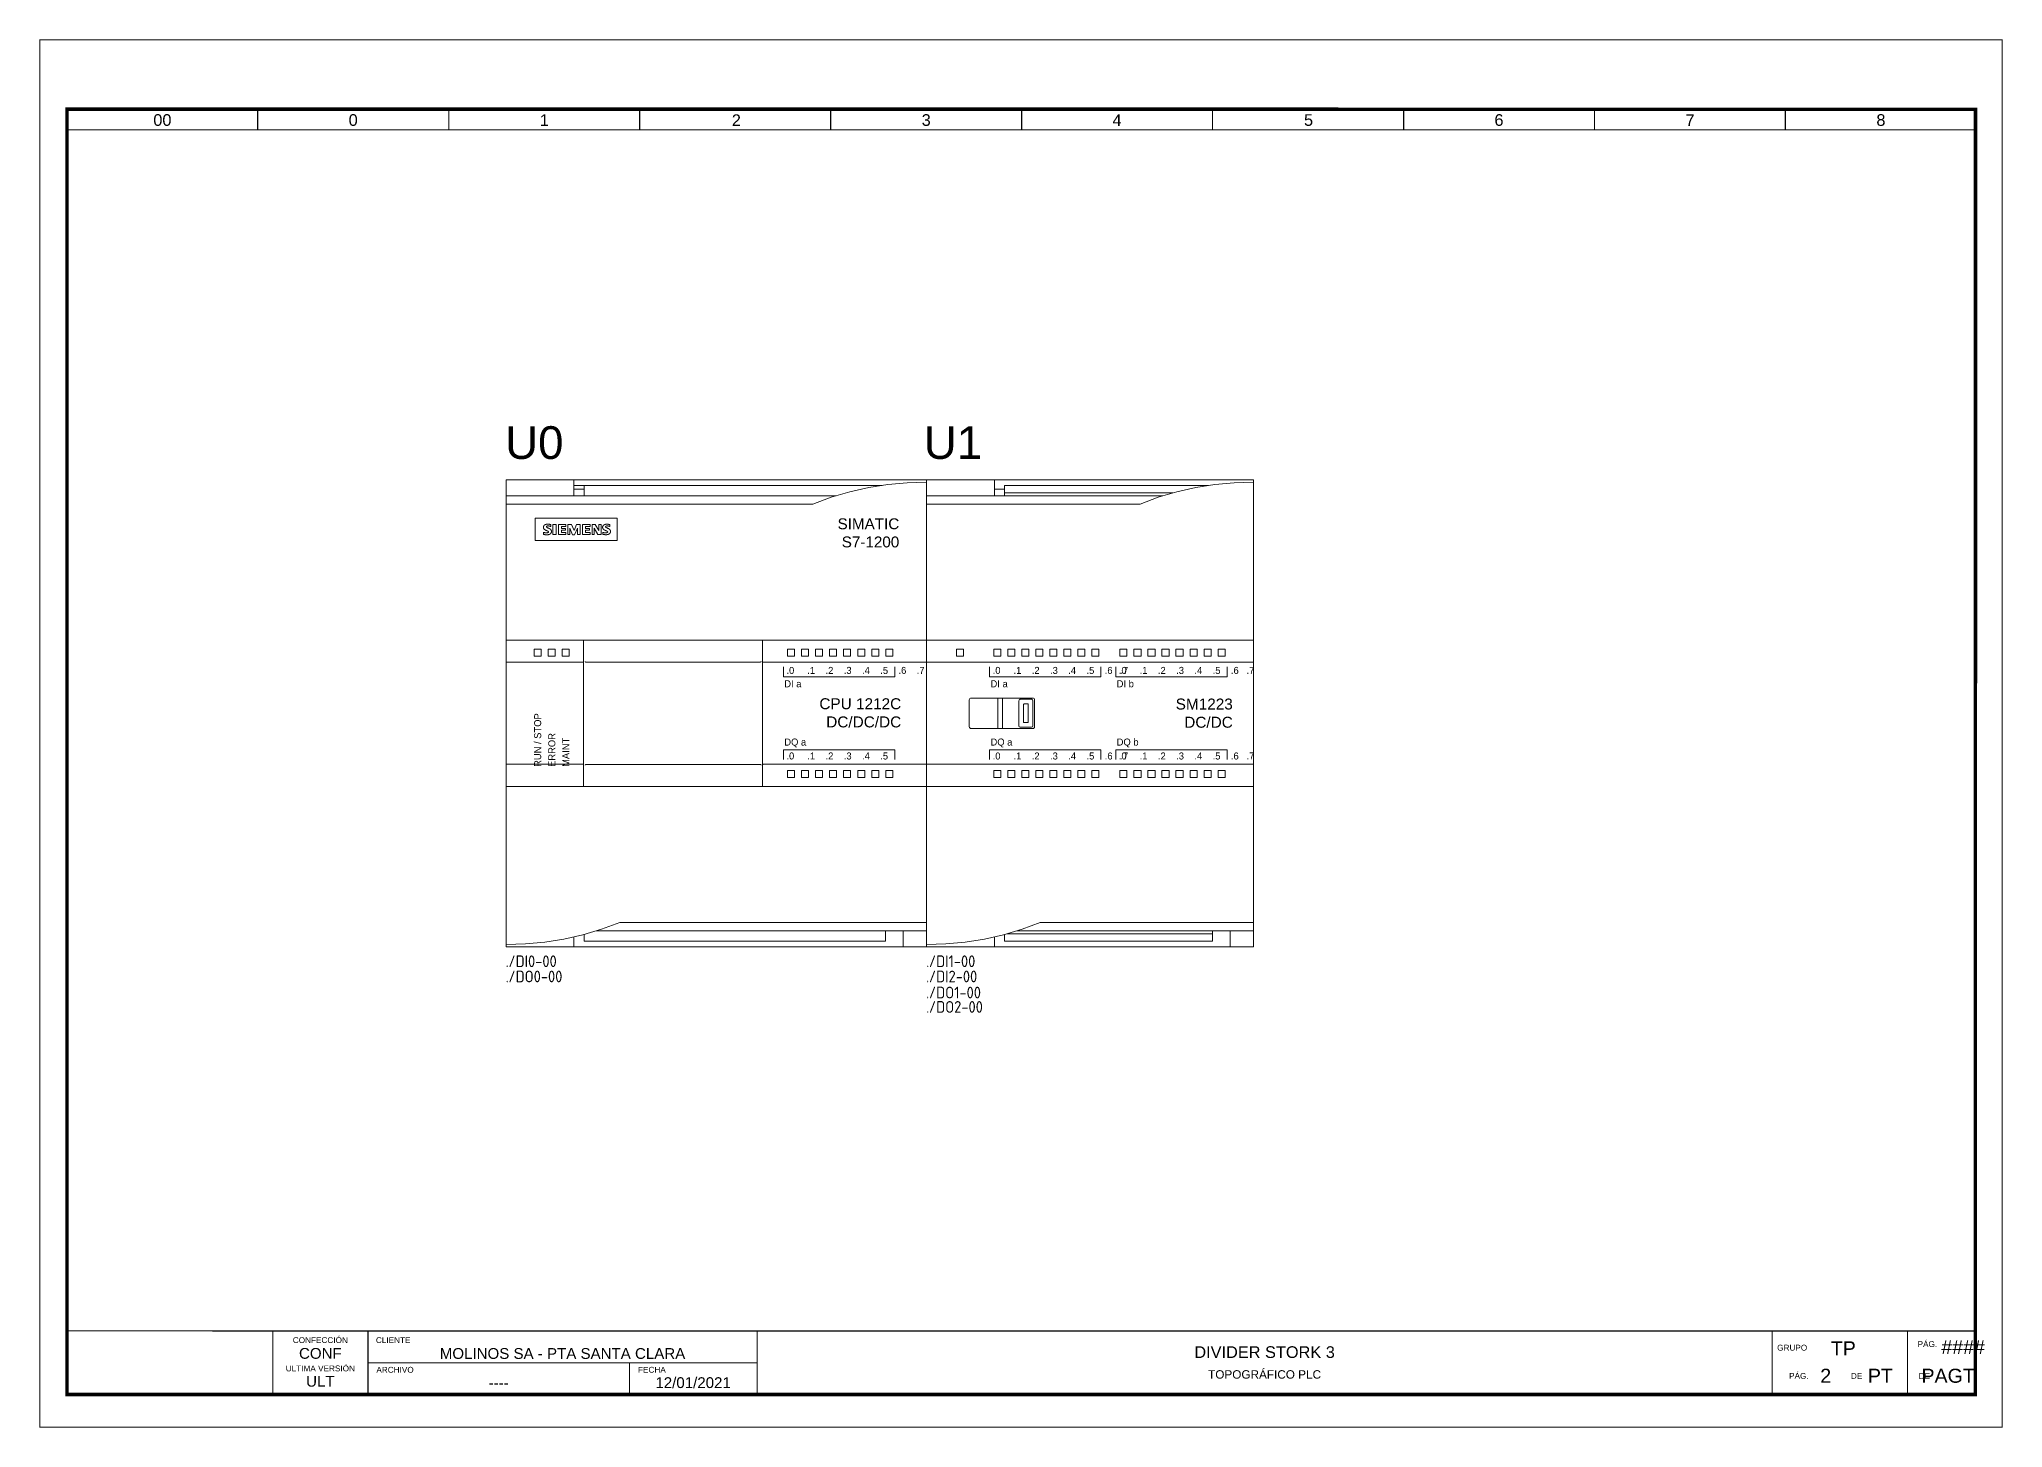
# Model space of a CAD drawing. Header units: millimetres. Extents: x 0 to 3797, y 0 to 1394.
# Drawn here: x 0 to 420.2, y 0 to 297.2 of the extents above; entities that cross this region are included whole.
import ezdxf
from ezdxf.enums import TextEntityAlignment as Align

# ---------------------------------------------------------------- set-up
doc = ezdxf.new("R2010")
doc.units = ezdxf.units.MM
doc.layers.add('eProC - L2', color=41, linetype='Continuous', lineweight=20)
doc.layers.add('SYMS', color=7, linetype='Continuous')
doc.layers.add('XREF', color=7, linetype='Continuous')
doc.styles.get("Standard").update_dxf_attribs({"font": 'arial.ttf'})
doc.styles.add('WD_IEC', font='ISOCP2.shx', dxfattribs={"width": 0.9, "height": 4})
picture_1 = doc.add_image_def('image1.jpg', size_in_pixel=(564, 174))

# ---------------------------------------------------------------- blocks, each defined once
blk = doc.blocks.new('eProC_B1200_12')
at = {"layer": 'eProC - L2'}
for p, q in [((0, -46.8), (0, 0)), ((0, 0), (14.5, 0)), ((14.5, 0), (14.5, -0.16)), ((90, 0), (90, -0.15)), ((0, -3.43), (14.5, -3.43)), ((0, -3.44), (70.68, -3.44)), ((14.5, -0.16), (14.5, -0.58)), ((14.5, -0.58), (14.5, -1.26)), ((14.5, -1.2), (80.51, -1.2)), ((14.5, -1.26), (14.5, -2.2)), ((14.5, -2), (16.7, -2)), ((14.5, -2.2), (14.5, -3.39)), ((14.5, -3.39), (14.5, -3.43)), ((14.5, -3.43), (14.5, -3.44)), ((16.7, -1.2), (16.7, -2.8)), ((16.7, -2.8), (16.7, -3.3)), ((16.7, -3.3), (16.7, -3.44)), ((69.57, -3.76), (65.68, -5.21)), ((73.55, -2.58), (69.57, -3.76)), ((77.61, -1.66), (73.55, -2.58)), ((81.71, -1.01), (77.61, -1.66)), ((85.85, -0.63), (81.71, -1.01)), ((85, 0), (90, 0)), ((90, -0.53), (85.85, -0.63)), ((90, -0.15), (90, -0.53)), ((90, -100), (90, -0.4)), ((0, -5.21), (65.68, -5.21)), ((6.25, -8.23), (6.25, -13.03)), ((6.25, -8.23), (23.75, -8.23)), ((23.75, -8.23), (23.75, -13.03)), ((8.02, -11.7), (8.02, -11.26)), ((9.56, -10), (9.56, -9.59)), ((10.04, -11.74), (10.04, -9.57)), ((10.71, -9.57), (10.04, -9.57)), ((10.04, -11.74), (10.71, -11.74)), ((10.71, -11.74), (10.71, -9.57)), ((11.21, -11.74), (11.21, -9.57)), ((12.8, -9.57), (11.21, -9.57)), ((11.21, -11.74), (12.82, -11.74)), ((11.84, -10.46), (11.84, -9.98)), ((11.84, -9.98), (12.8, -9.98)), ((12.69, -10.46), (11.84, -10.46)), ((11.84, -11.33), (11.84, -10.83)), ((11.84, -10.83), (12.69, -10.83)), ((12.82, -11.33), (11.84, -11.33)), ((12.69, -10.83), (12.69, -10.46)), ((12.8, -9.98), (12.8, -9.57)), ((12.82, -11.74), (12.82, -11.33)), ((13.22, -11.74), (13.22, -9.57)), ((14, -9.57), (13.22, -9.57)), ((13.22, -11.74), (13.65, -11.74)), ((13.65, -11.74), (13.65, -10.37)), ((13.65, -10.37), (14.25, -11.77)), ((14.57, -10.87), (14, -9.57)), ((14.25, -11.77), (14.64, -11.77)), ((15.1, -9.57), (14.57, -10.87)), ((14.64, -11.77), (15.26, -10.35)), ((15.88, -9.57), (15.1, -9.57)), ((15.26, -11.74), (15.26, -10.35)), ((15.26, -11.74), (15.88, -11.74)), ((15.88, -11.74), (15.88, -9.57)), ((16.39, -11.74), (16.39, -9.57)), ((18, -9.57), (16.39, -9.57)), ((16.39, -11.74), (18.02, -11.74)), ((17.03, -10.46), (17.03, -9.98)), ((17.03, -9.98), (18, -9.98)), ((17.88, -10.46), (17.03, -10.46)), ((17.03, -11.33), (17.03, -10.83)), ((17.03, -10.83), (17.88, -10.83)), ((18.02, -11.33), (17.03, -11.33)), ((17.88, -10.83), (17.88, -10.46)), ((18, -9.98), (18, -9.57)), ((18.02, -11.74), (18.02, -11.33)), ((18.39, -11.74), (18.39, -9.57)), ((19.1, -9.57), (18.39, -9.57)), ((18.39, -11.74), (18.83, -11.74)), ((18.83, -11.74), (18.83, -10.37)), ((18.83, -10.37), (19.61, -11.74)), ((19.86, -10.9), (19.1, -9.57)), ((19.61, -11.74), (20.32, -11.74)), ((19.86, -9.57), (19.86, -10.9)), ((20.32, -9.57), (19.86, -9.57)), ((20.32, -11.74), (20.32, -9.57)), ((20.69, -11.67), (20.69, -11.26)), ((22.21, -10), (22.21, -9.59)), ((6.25, -13.03), (23.75, -13.03)), ((0, -34.32), (90, -34.32)), ((7.52, -36.25), (6.02, -36.25)), ((7.52, -37.75), (6.02, -37.75)), ((10.52, -36.25), (9.02, -36.25)), ((10.52, -37.75), (9.02, -37.75)), ((13.52, -36.25), (12.02, -36.25)), ((13.52, -37.75), (12.02, -37.75)), ((16.6, -65.68), (16.6, -34.32)), ((54.9, -34.32), (54.9, -65.68)), ((61.75, -36.25), (60.25, -36.25)), ((61.75, -37.75), (60.25, -37.75)), ((64.75, -36.25), (63.25, -36.25)), ((64.75, -37.75), (63.25, -37.75)), ((67.75, -36.25), (66.25, -36.25)), ((67.75, -37.75), (66.25, -37.75)), ((70.75, -36.25), (69.25, -36.25)), ((70.75, -37.75), (69.25, -37.75)), ((73.75, -36.25), (72.25, -36.25)), ((73.75, -37.75), (72.25, -37.75)), ((76.75, -36.25), (75.25, -36.25)), ((76.75, -37.75), (75.25, -37.75)), ((79.75, -36.25), (78.25, -36.25)), ((79.75, -37.75), (78.25, -37.75)), ((82.75, -36.25), (81.25, -36.25)), ((82.75, -37.75), (81.25, -37.75)), ((16.4, -39.08), (0, -39.08)), ((54.4, -39.03), (17.1, -39.03)), ((90, -39.08), (55.1, -39.08)), ((59.36, -40.08), (59.36, -42.17)), ((83.19, -42.17), (83.19, -40.08)), ((59.36, -42.17), (83.19, -42.17)), ((0, -100), (0, -46.84)), ((59.36, -59.92), (59.36, -57.83)), ((59.36, -57.83), (83.19, -57.83)), ((83.19, -57.83), (83.19, -59.92)), ((16.4, -60.92), (0, -60.92)), ((54.4, -60.97), (17.1, -60.97)), ((90, -60.92), (55.1, -60.92)), ((61.75, -62.25), (60.25, -62.25)), ((64.75, -62.25), (63.25, -62.25)), ((67.75, -62.25), (66.25, -62.25)), ((70.75, -62.25), (69.25, -62.25)), ((73.75, -62.25), (72.25, -62.25)), ((76.75, -62.25), (75.25, -62.25)), ((79.75, -62.25), (78.25, -62.25)), ((82.75, -62.25), (81.25, -62.25)), ((90, -65.68), (0, -65.68)), ((61.75, -63.75), (60.25, -63.75)), ((64.75, -63.75), (63.25, -63.75)), ((67.75, -63.75), (66.25, -63.75)), ((70.75, -63.75), (69.25, -63.75)), ((73.75, -63.75), (72.25, -63.75)), ((76.75, -63.75), (75.25, -63.75)), ((79.75, -63.75), (78.25, -63.75)), ((82.75, -63.75), (81.25, -63.75)), ((16.45, -97.42), (20.43, -96.24)), ((90, -96.56), (19.32, -96.56)), ((20.43, -96.24), (24.32, -94.79)), ((90, -94.79), (24.32, -94.79)), ((81.2, -96.7), (81.2, -96.56)), ((85, -96.57), (85, -96.56)), ((85, -96.61), (85, -96.57)), ((85, -96.57), (90, -96.57)), ((85, -97.8), (85, -96.61)), ((0, -99.47), (4.15, -99.37)), ((0, -99.47), (0, -99.85)), ((0, -99.85), (0, -100)), ((14.5, -100), (0, -100)), ((4.15, -99.37), (8.29, -98.99)), ((8.29, -98.99), (12.39, -98.34)), ((12.39, -98.34), (16.45, -97.42)), ((14.5, -97.9), (14.5, -98.8)), ((14.5, -98.8), (14.5, -99.45)), ((14.5, -99.45), (14.5, -99.85)), ((14.5, -99.85), (14.5, -100)), ((16.7, -98.8), (16.7, -97.35)), ((81.2, -98.8), (16.7, -98.8)), ((81.2, -97.2), (81.2, -96.7)), ((81.2, -98.8), (81.2, -97.2)), ((85, -98.74), (85, -97.8)), ((85, -99.42), (85, -98.74)), ((85, -99.84), (85, -99.42)), ((85, -100), (85, -99.84)), ((90, -100), (85, -100))]:
    blk.add_line(p, q, dxfattribs=at)
for points in [[(90, 0), (14.5, 0)], [(9.56, -9.59), (9.47, -9.57), (9.38, -9.56), (9.29, -9.54), (9.24, -9.54), (9.19, -9.53), (9.13, -9.52), (9.08, -9.52), (9.04, -9.51), (9.01, -9.51), (8.97, -9.51), (8.93, -9.51), (8.9, -9.51), (8.86, -9.51), (8.83, -9.51), (8.79, -9.51), (8.76, -9.52), (8.73, -9.52), (8.69, -9.52), (8.66, -9.53), (8.63, -9.53), (8.6, -9.54), (8.57, -9.55), (8.54, -9.55), (8.51, -9.56), (8.48, -9.57), (8.45, -9.58), (8.43, -9.59), (8.4, -9.6), (8.37, -9.61), (8.35, -9.63), (8.32, -9.64), (8.3, -9.65), (8.28, -9.66), (8.26, -9.68), (8.24, -9.69), (8.23, -9.7), (8.21, -9.72), (8.19, -9.73), (8.17, -9.74), (8.16, -9.76), (8.14, -9.78), (8.13, -9.79), (8.12, -9.81), (8.1, -9.82), (8.09, -9.84), (8.08, -9.86), (8.07, -9.88), (8.06, -9.89), (8.05, -9.91), (8.04, -9.93), (8.03, -9.95), (8.03, -9.97), (8.02, -9.99), (8.02, -10.01), (8.01, -10.03), (8.01, -10.05), (8, -10.07), (8, -10.1), (8, -10.12), (8, -10.14), (7.99, -10.16), (7.99, -10.18)], [(7.99, -10.18), (7.99, -10.19), (7.99, -10.21), (8, -10.23), (8, -10.25), (8, -10.27), (8, -10.29), (8.01, -10.31), (8.01, -10.33), (8.01, -10.34), (8.02, -10.36), (8.03, -10.38), (8.03, -10.4), (8.04, -10.42), (8.05, -10.44), (8.06, -10.45), (8.07, -10.47), (8.07, -10.49), (8.09, -10.5), (8.1, -10.52), (8.11, -10.54), (8.12, -10.55), (8.13, -10.57), (8.15, -10.58), (8.16, -10.6), (8.18, -10.62), (8.19, -10.63), (8.21, -10.64), (8.22, -10.66), (8.24, -10.67), (8.26, -10.68), (8.28, -10.7), (8.3, -10.71), (8.33, -10.73), (8.35, -10.74), (8.38, -10.76), (8.43, -10.78), (8.47, -10.8), (8.51, -10.82), (8.56, -10.84), (8.61, -10.86), (8.65, -10.88), (8.7, -10.9), (8.75, -10.92), (8.8, -10.94), (8.83, -10.96), (8.85, -10.97), (8.88, -10.98), (8.91, -10.99), (8.93, -11.01), (8.96, -11.02), (8.97, -11.03), (8.98, -11.04), (9, -11.05), (9.01, -11.06), (9.02, -11.07), (9.03, -11.08), (9.04, -11.09), (9.05, -11.1), (9.06, -11.11), (9.06, -11.12), (9.07, -11.12), (9.07, -11.13), (9.07, -11.14), (9.08, -11.15), (9.08, -11.16), (9.08, -11.17), (9.08, -11.18), (9.08, -11.18)], [(8.02, -11.7), (8.06, -11.71), (8.11, -11.72), (8.16, -11.73), (8.2, -11.74), (8.25, -11.75), (8.29, -11.76), (8.34, -11.77), (8.38, -11.78), (8.42, -11.78), (8.47, -11.79), (8.51, -11.79), (8.55, -11.8), (8.59, -11.8), (8.63, -11.8), (8.67, -11.8), (8.72, -11.8), (8.76, -11.8), (8.8, -11.8), (8.84, -11.79), (8.89, -11.79), (8.93, -11.78), (8.96, -11.78), (8.99, -11.77), (9.03, -11.77), (9.06, -11.76), (9.09, -11.75), (9.12, -11.74), (9.16, -11.74), (9.18, -11.73), (9.21, -11.72), (9.24, -11.71), (9.27, -11.69), (9.3, -11.68), (9.33, -11.67), (9.35, -11.65), (9.38, -11.64), (9.4, -11.63), (9.42, -11.62), (9.44, -11.6), (9.46, -11.59), (9.48, -11.58), (9.5, -11.56), (9.52, -11.55), (9.53, -11.53), (9.55, -11.51), (9.57, -11.5), (9.58, -11.48), (9.59, -11.46), (9.61, -11.44), (9.62, -11.43), (9.63, -11.41), (9.64, -11.39), (9.65, -11.37), (9.66, -11.35), (9.67, -11.33), (9.68, -11.31), (9.68, -11.29), (9.69, -11.26), (9.69, -11.24), (9.7, -11.22), (9.7, -11.2), (9.7, -11.17), (9.71, -11.15), (9.71, -11.13), (9.71, -11.11)], [(9.08, -11.18), (9.08, -11.19), (9.08, -11.19), (9.08, -11.2), (9.08, -11.21), (9.08, -11.21), (9.07, -11.22), (9.07, -11.23), (9.07, -11.23), (9.06, -11.24), (9.06, -11.25), (9.05, -11.25), (9.05, -11.26), (9.04, -11.27), (9.03, -11.27), (9.03, -11.28), (9.02, -11.29), (9.01, -11.29), (9, -11.3), (8.99, -11.3), (8.98, -11.31), (8.97, -11.31), (8.95, -11.32), (8.94, -11.32), (8.93, -11.33), (8.91, -11.33), (8.9, -11.34), (8.88, -11.34), (8.86, -11.35), (8.84, -11.35), (8.82, -11.36), (8.8, -11.36), (8.77, -11.36), (8.75, -11.37), (8.72, -11.37), (8.7, -11.37), (8.67, -11.37), (8.64, -11.37), (8.61, -11.37), (8.59, -11.37), (8.56, -11.37), (8.53, -11.37), (8.5, -11.37), (8.48, -11.37), (8.45, -11.37), (8.42, -11.36), (8.39, -11.36), (8.37, -11.36), (8.34, -11.35), (8.31, -11.35), (8.29, -11.34), (8.26, -11.34), (8.23, -11.33), (8.21, -11.32), (8.18, -11.32), (8.15, -11.31), (8.12, -11.3), (8.1, -11.29), (8.07, -11.28), (8.04, -11.27), (8.02, -11.26)], [(8.62, -10.06), (8.62, -10.05), (8.62, -10.05), (8.62, -10.04), (8.62, -10.03), (8.62, -10.03), (8.63, -10.02), (8.63, -10.02), (8.63, -10.01), (8.64, -10.01), (8.64, -10), (8.65, -9.99), (8.65, -9.99), (8.66, -9.98), (8.66, -9.97), (8.67, -9.97), (8.68, -9.96), (8.68, -9.96), (8.7, -9.95), (8.71, -9.95), (8.72, -9.94), (8.73, -9.94), (8.74, -9.93), (8.75, -9.93), (8.77, -9.92), (8.78, -9.92), (8.8, -9.91), (8.82, -9.91), (8.84, -9.9), (8.85, -9.9), (8.87, -9.9), (8.89, -9.89), (8.91, -9.89), (8.93, -9.89), (8.95, -9.89), (8.97, -9.89), (8.99, -9.89), (9.01, -9.89), (9.03, -9.89), (9.05, -9.89), (9.07, -9.89), (9.09, -9.89), (9.12, -9.9), (9.14, -9.9), (9.16, -9.9), (9.19, -9.91), (9.21, -9.91), (9.24, -9.91), (9.27, -9.92), (9.29, -9.93), (9.32, -9.93), (9.35, -9.94), (9.38, -9.95), (9.42, -9.96), (9.45, -9.97), (9.49, -9.98), (9.52, -9.99), (9.56, -10)], [(8.62, -10.07), (8.62, -10.07), (8.62, -10.07), (8.62, -10.07), (8.62, -10.07), (8.62, -10.07), (8.62, -10.06), (8.62, -10.06), (8.62, -10.06), (8.62, -10.06), (8.62, -10.06), (8.62, -10.06), (8.62, -10.06), (8.62, -10.06), (8.62, -10.06)], [(9.71, -11.08), (9.71, -11.06), (9.71, -11.04), (9.7, -11.02), (9.7, -11), (9.7, -10.98), (9.7, -10.96), (9.69, -10.94), (9.69, -10.92), (9.68, -10.9), (9.68, -10.88), (9.67, -10.86), (9.66, -10.84), (9.65, -10.83), (9.65, -10.81), (9.64, -10.79), (9.63, -10.77), (9.62, -10.75), (9.61, -10.74), (9.59, -10.72), (9.58, -10.71), (9.57, -10.69), (9.56, -10.67), (9.54, -10.66), (9.53, -10.64), (9.51, -10.63), (9.49, -10.61), (9.48, -10.6), (9.46, -10.58), (9.44, -10.57), (9.43, -10.56), (9.4, -10.54), (9.38, -10.53), (9.36, -10.52), (9.34, -10.5), (9.31, -10.49), (9.27, -10.47), (9.23, -10.45), (9.18, -10.42), (9.14, -10.4), (9.08, -10.38), (9.02, -10.35), (8.96, -10.32), (8.9, -10.3), (8.87, -10.28), (8.85, -10.27), (8.82, -10.26), (8.8, -10.25), (8.77, -10.23), (8.74, -10.22), (8.73, -10.21), (8.72, -10.2), (8.71, -10.19), (8.69, -10.18), (8.68, -10.17), (8.67, -10.16), (8.66, -10.15), (8.65, -10.14), (8.65, -10.13), (8.64, -10.12), (8.64, -10.11), (8.63, -10.11), (8.63, -10.1), (8.62, -10.09), (8.62, -10.08), (8.62, -10.07), (8.62, -10.06)], [(22.21, -9.59), (22.12, -9.58), (22.03, -9.56), (21.94, -9.55), (21.89, -9.54), (21.84, -9.53), (21.79, -9.53), (21.74, -9.52), (21.7, -9.52), (21.66, -9.52), (21.62, -9.51), (21.59, -9.51), (21.55, -9.51), (21.52, -9.51), (21.49, -9.52), (21.45, -9.52), (21.42, -9.52), (21.39, -9.53), (21.35, -9.53), (21.32, -9.54), (21.29, -9.54), (21.26, -9.55), (21.23, -9.55), (21.2, -9.56), (21.18, -9.57), (21.15, -9.58), (21.12, -9.59), (21.09, -9.6), (21.07, -9.61), (21.04, -9.62), (21.02, -9.64), (20.99, -9.65), (20.97, -9.66), (20.95, -9.68), (20.93, -9.69), (20.91, -9.7), (20.89, -9.71), (20.88, -9.73), (20.86, -9.74), (20.84, -9.76), (20.83, -9.77), (20.81, -9.79), (20.8, -9.8), (20.78, -9.82), (20.77, -9.84), (20.76, -9.85), (20.75, -9.87), (20.74, -9.89), (20.73, -9.9), (20.72, -9.92), (20.71, -9.94), (20.7, -9.96), (20.7, -9.98), (20.69, -10), (20.68, -10.02), (20.68, -10.04), (20.67, -10.06), (20.67, -10.08), (20.67, -10.1), (20.67, -10.12), (20.66, -10.14), (20.66, -10.16), (20.66, -10.18)], [(20.66, -10.18), (20.66, -10.19), (20.66, -10.21), (20.66, -10.23), (20.67, -10.25), (20.67, -10.27), (20.67, -10.29), (20.67, -10.31), (20.68, -10.33), (20.68, -10.35), (20.69, -10.37), (20.7, -10.38), (20.7, -10.4), (20.71, -10.42), (20.72, -10.44), (20.73, -10.46), (20.74, -10.47), (20.75, -10.49), (20.76, -10.51), (20.77, -10.52), (20.78, -10.54), (20.79, -10.55), (20.8, -10.57), (20.82, -10.59), (20.83, -10.6), (20.85, -10.62), (20.86, -10.63), (20.88, -10.65), (20.9, -10.66), (20.91, -10.67), (20.93, -10.69), (20.95, -10.7), (20.98, -10.71), (21, -10.73), (21.03, -10.75), (21.06, -10.76), (21.1, -10.78), (21.15, -10.8), (21.19, -10.82), (21.23, -10.84), (21.28, -10.86), (21.33, -10.89), (21.38, -10.91), (21.43, -10.93), (21.48, -10.95), (21.51, -10.96), (21.54, -10.97), (21.57, -10.99), (21.6, -11.01), (21.63, -11.02), (21.65, -11.03), (21.66, -11.04), (21.67, -11.05), (21.68, -11.06), (21.7, -11.07), (21.71, -11.08), (21.72, -11.09), (21.73, -11.1), (21.73, -11.11), (21.74, -11.11), (21.74, -11.12), (21.75, -11.13), (21.75, -11.14), (21.75, -11.15), (21.76, -11.15), (21.76, -11.16), (21.76, -11.17), (21.76, -11.18)], [(20.69, -11.67), (20.74, -11.69), (20.78, -11.7), (20.83, -11.71), (20.87, -11.72), (20.92, -11.73), (20.96, -11.74), (21.01, -11.75), (21.05, -11.75), (21.09, -11.76), (21.14, -11.76), (21.18, -11.77), (21.22, -11.77), (21.26, -11.77), (21.3, -11.77), (21.34, -11.77), (21.38, -11.77), (21.42, -11.77), (21.45, -11.77), (21.49, -11.77), (21.53, -11.77), (21.56, -11.76), (21.6, -11.76), (21.63, -11.75), (21.66, -11.75), (21.69, -11.74), (21.73, -11.73), (21.76, -11.73), (21.79, -11.72), (21.82, -11.71), (21.85, -11.7), (21.88, -11.69), (21.91, -11.68), (21.94, -11.67), (21.96, -11.65), (21.99, -11.64), (22.02, -11.63), (22.04, -11.62), (22.06, -11.6), (22.08, -11.59), (22.1, -11.58), (22.12, -11.56), (22.14, -11.55), (22.16, -11.53), (22.17, -11.52), (22.19, -11.5), (22.21, -11.49), (22.22, -11.47), (22.24, -11.45), (22.25, -11.44), (22.26, -11.42), (22.27, -11.4), (22.29, -11.38), (22.3, -11.36), (22.31, -11.34), (22.31, -11.32), (22.32, -11.3), (22.33, -11.28), (22.34, -11.26), (22.34, -11.24), (22.35, -11.22), (22.35, -11.2), (22.35, -11.17), (22.36, -11.15), (22.36, -11.13), (22.36, -11.11), (22.36, -11.08)], [(21.76, -11.18), (21.76, -11.18), (21.76, -11.19), (21.76, -11.2), (21.76, -11.2), (21.75, -11.21), (21.75, -11.22), (21.75, -11.22), (21.74, -11.23), (21.74, -11.23), (21.74, -11.24), (21.73, -11.25), (21.73, -11.25), (21.72, -11.26), (21.71, -11.27), (21.7, -11.27), (21.7, -11.28), (21.69, -11.28), (21.68, -11.29), (21.67, -11.29), (21.66, -11.3), (21.64, -11.31), (21.63, -11.31), (21.62, -11.32), (21.6, -11.32), (21.59, -11.33), (21.57, -11.33), (21.56, -11.34), (21.54, -11.34), (21.51, -11.35), (21.49, -11.35), (21.47, -11.35), (21.44, -11.36), (21.42, -11.36), (21.39, -11.36), (21.37, -11.37), (21.34, -11.37), (21.31, -11.37), (21.28, -11.37), (21.26, -11.37), (21.23, -11.37), (21.2, -11.37), (21.18, -11.37), (21.15, -11.37), (21.12, -11.37), (21.09, -11.36), (21.07, -11.36), (21.04, -11.36), (21.01, -11.35), (20.99, -11.35), (20.96, -11.34), (20.93, -11.34), (20.9, -11.33), (20.88, -11.32), (20.85, -11.32), (20.82, -11.31), (20.8, -11.3), (20.77, -11.29), (20.74, -11.28), (20.72, -11.27), (20.69, -11.26)], [(21.28, -10.07), (21.28, -10.06), (21.28, -10.05), (21.28, -10.05), (21.29, -10.04), (21.29, -10.03), (21.29, -10.03), (21.29, -10.02), (21.29, -10.01), (21.3, -10.01), (21.3, -10), (21.31, -9.99), (21.31, -9.99), (21.31, -9.98), (21.32, -9.98), (21.32, -9.97), (21.33, -9.97), (21.34, -9.96), (21.34, -9.95), (21.35, -9.95), (21.36, -9.94), (21.37, -9.94), (21.38, -9.93), (21.39, -9.93), (21.4, -9.93), (21.4, -9.92), (21.41, -9.92), (21.42, -9.92), (21.43, -9.92), (21.44, -9.91), (21.46, -9.91), (21.48, -9.91), (21.5, -9.9), (21.51, -9.9), (21.53, -9.9), (21.55, -9.9), (21.57, -9.9), (21.59, -9.89), (21.61, -9.89), (21.62, -9.89), (21.64, -9.89), (21.67, -9.89), (21.69, -9.89), (21.72, -9.9), (21.75, -9.9), (21.77, -9.9), (21.8, -9.9), (21.82, -9.91), (21.85, -9.91), (21.88, -9.91), (21.9, -9.92), (21.93, -9.92), (21.96, -9.93), (21.99, -9.94), (22.01, -9.94), (22.04, -9.95), (22.07, -9.96), (22.1, -9.97), (22.12, -9.97), (22.15, -9.98), (22.18, -9.99), (22.21, -10)], [(22.36, -11.08), (22.36, -11.08), (22.36, -11.06), (22.36, -11.04), (22.36, -11.02), (22.35, -11), (22.35, -10.98), (22.35, -10.96), (22.34, -10.94), (22.34, -10.92), (22.33, -10.9), (22.33, -10.88), (22.32, -10.86), (22.31, -10.84), (22.31, -10.83), (22.3, -10.81), (22.29, -10.79), (22.28, -10.77), (22.27, -10.76), (22.26, -10.74), (22.25, -10.72), (22.24, -10.71), (22.22, -10.69), (22.21, -10.67), (22.19, -10.66), (22.18, -10.64), (22.16, -10.63), (22.15, -10.61), (22.13, -10.6), (22.12, -10.59), (22.1, -10.57), (22.08, -10.56), (22.05, -10.54), (22.03, -10.53), (22, -10.51), (21.97, -10.5), (21.93, -10.47), (21.89, -10.45), (21.84, -10.43), (21.8, -10.41), (21.74, -10.38), (21.68, -10.36), (21.62, -10.33), (21.56, -10.31), (21.54, -10.29), (21.51, -10.28), (21.48, -10.27), (21.46, -10.26), (21.43, -10.24), (21.41, -10.23), (21.39, -10.22), (21.38, -10.21), (21.37, -10.2), (21.36, -10.19), (21.35, -10.18), (21.33, -10.17), (21.32, -10.16), (21.31, -10.15), (21.31, -10.14), (21.3, -10.13), (21.3, -10.12), (21.29, -10.12), (21.29, -10.11), (21.29, -10.1), (21.29, -10.09), (21.28, -10.08), (21.28, -10.07), (21.28, -10.07)], [(6.02, -37.75), (6.02, -37.25), (6.02, -36.75), (6.02, -36.25)], [(7.52, -37.75), (7.52, -37.25), (7.52, -36.75), (7.52, -36.25)], [(9.02, -37.75), (9.02, -37.25), (9.02, -36.75), (9.02, -36.25)], [(10.52, -37.75), (10.52, -37.25), (10.52, -36.75), (10.52, -36.25)], [(12.02, -37.75), (12.02, -37.25), (12.02, -36.75), (12.02, -36.25)], [(13.52, -37.75), (13.52, -37.25), (13.52, -36.75), (13.52, -36.25)], [(60.25, -37.75), (60.25, -37.25), (60.25, -36.75), (60.25, -36.25)], [(61.75, -37.75), (61.75, -37.25), (61.75, -36.75), (61.75, -36.25)], [(63.25, -37.75), (63.25, -37.25), (63.25, -36.75), (63.25, -36.25)], [(64.75, -37.75), (64.75, -37.25), (64.75, -36.75), (64.75, -36.25)], [(66.25, -37.75), (66.25, -37.25), (66.25, -36.75), (66.25, -36.25)], [(67.75, -37.75), (67.75, -37.25), (67.75, -36.75), (67.75, -36.25)], [(69.25, -37.75), (69.25, -37.25), (69.25, -36.75), (69.25, -36.25)], [(70.75, -37.75), (70.75, -37.25), (70.75, -36.75), (70.75, -36.25)], [(72.25, -37.75), (72.25, -37.25), (72.25, -36.75), (72.25, -36.25)], [(73.75, -37.75), (73.75, -37.25), (73.75, -36.75), (73.75, -36.25)], [(75.25, -37.75), (75.25, -37.25), (75.25, -36.75), (75.25, -36.25)], [(76.75, -37.75), (76.75, -37.25), (76.75, -36.75), (76.75, -36.25)], [(78.25, -37.75), (78.25, -37.25), (78.25, -36.75), (78.25, -36.25)], [(79.75, -37.75), (79.75, -37.25), (79.75, -36.75), (79.75, -36.25)], [(81.25, -37.75), (81.25, -37.25), (81.25, -36.75), (81.25, -36.25)], [(82.75, -37.75), (82.75, -37.25), (82.75, -36.75), (82.75, -36.25)], [(16.6, -39), (16.6, -39.01), (16.6, -39.01), (16.6, -39.01), (16.6, -39.01), (16.6, -39.01), (16.6, -39.01), (16.6, -39.02), (16.6, -39.02), (16.6, -39.02), (16.59, -39.02), (16.59, -39.02), (16.59, -39.03), (16.59, -39.03), (16.59, -39.03), (16.59, -39.03), (16.59, -39.03), (16.59, -39.03), (16.58, -39.04), (16.58, -39.04), (16.58, -39.04), (16.58, -39.04), (16.57, -39.04), (16.57, -39.05), (16.57, -39.05), (16.57, -39.05), (16.56, -39.05), (16.56, -39.05), (16.56, -39.05), (16.55, -39.06), (16.55, -39.06), (16.55, -39.06), (16.54, -39.06), (16.54, -39.06), (16.53, -39.06), (16.53, -39.07), (16.52, -39.07), (16.52, -39.07), (16.51, -39.07), (16.51, -39.07), (16.5, -39.07), (16.5, -39.07), (16.49, -39.08), (16.49, -39.08), (16.48, -39.08), (16.47, -39.08), (16.47, -39.08), (16.46, -39.08), (16.45, -39.08), (16.45, -39.08), (16.44, -39.08), (16.43, -39.08), (16.43, -39.08), (16.42, -39.08), (16.41, -39.08), (16.41, -39.08), (16.4, -39.08)], [(16.9, -38.89), (16.9, -38.89), (16.9, -38.9), (16.9, -38.9), (16.9, -38.9), (16.9, -38.91), (16.9, -38.91), (16.9, -38.91), (16.9, -38.92), (16.9, -38.92), (16.91, -38.92), (16.91, -38.92), (16.91, -38.93), (16.91, -38.93), (16.91, -38.93), (16.91, -38.94), (16.91, -38.94), (16.92, -38.94), (16.92, -38.95), (16.92, -38.95), (16.92, -38.95), (16.92, -38.95), (16.92, -38.96), (16.93, -38.96), (16.93, -38.96), (16.93, -38.96), (16.94, -38.97), (16.94, -38.97), (16.94, -38.97), (16.94, -38.98), (16.95, -38.98), (16.95, -38.98), (16.95, -38.98), (16.96, -38.99), (16.96, -38.99), (16.97, -38.99), (16.97, -38.99), (16.97, -39), (16.98, -39), (16.98, -39), (16.98, -39), (16.99, -39), (16.99, -39), (17, -39.01), (17, -39.01), (17.01, -39.01), (17.01, -39.01), (17.02, -39.01), (17.02, -39.01), (17.03, -39.02), (17.03, -39.02), (17.04, -39.02), (17.04, -39.02), (17.05, -39.02), (17.05, -39.02), (17.06, -39.02), (17.06, -39.02), (17.07, -39.02), (17.07, -39.02), (17.08, -39.03), (17.08, -39.03), (17.09, -39.03), (17.09, -39.03), (17.1, -39.03)], [(54.6, -38.89), (54.6, -38.89), (54.6, -38.9), (54.6, -38.9), (54.6, -38.9), (54.6, -38.91), (54.6, -38.91), (54.6, -38.91), (54.6, -38.92), (54.6, -38.92), (54.59, -38.92), (54.59, -38.92), (54.59, -38.93), (54.59, -38.93), (54.59, -38.93), (54.59, -38.94), (54.59, -38.94), (54.58, -38.94), (54.58, -38.95), (54.58, -38.95), (54.58, -38.95), (54.58, -38.95), (54.58, -38.96), (54.57, -38.96), (54.57, -38.96), (54.57, -38.96), (54.56, -38.97), (54.56, -38.97), (54.56, -38.97), (54.56, -38.98), (54.55, -38.98), (54.55, -38.98), (54.55, -38.98), (54.54, -38.99), (54.54, -38.99), (54.53, -38.99), (54.53, -38.99), (54.53, -39), (54.52, -39), (54.52, -39), (54.52, -39), (54.51, -39), (54.51, -39), (54.5, -39.01), (54.5, -39.01), (54.49, -39.01), (54.49, -39.01), (54.48, -39.01), (54.48, -39.01), (54.47, -39.02), (54.47, -39.02), (54.46, -39.02), (54.46, -39.02), (54.45, -39.02), (54.45, -39.02), (54.44, -39.02), (54.44, -39.02), (54.43, -39.02), (54.43, -39.02), (54.42, -39.03), (54.42, -39.03), (54.41, -39.03), (54.41, -39.03), (54.4, -39.03)], [(54.9, -39), (54.9, -39.01), (54.9, -39.01), (54.9, -39.01), (54.9, -39.01), (54.9, -39.01), (54.9, -39.01), (54.9, -39.02), (54.9, -39.02), (54.9, -39.02), (54.91, -39.02), (54.91, -39.02), (54.91, -39.03), (54.91, -39.03), (54.91, -39.03), (54.91, -39.03), (54.91, -39.03), (54.91, -39.03), (54.92, -39.04), (54.92, -39.04), (54.92, -39.04), (54.92, -39.04), (54.93, -39.04), (54.93, -39.05), (54.93, -39.05), (54.93, -39.05), (54.94, -39.05), (54.94, -39.05), (54.94, -39.05), (54.95, -39.06), (54.95, -39.06), (54.95, -39.06), (54.96, -39.06), (54.96, -39.06), (54.97, -39.06), (54.97, -39.07), (54.98, -39.07), (54.98, -39.07), (54.99, -39.07), (54.99, -39.07), (55, -39.07), (55, -39.07), (55.01, -39.08), (55.01, -39.08), (55.02, -39.08), (55.03, -39.08), (55.03, -39.08), (55.04, -39.08), (55.05, -39.08), (55.05, -39.08), (55.06, -39.08), (55.07, -39.08), (55.07, -39.08), (55.08, -39.08), (55.09, -39.08), (55.09, -39.08), (55.1, -39.08)], [(16.6, -61), (16.6, -60.99), (16.6, -60.99), (16.6, -60.99), (16.6, -60.99), (16.6, -60.99), (16.6, -60.99), (16.6, -60.98), (16.6, -60.98), (16.6, -60.98), (16.59, -60.98), (16.59, -60.98), (16.59, -60.97), (16.59, -60.97), (16.59, -60.97), (16.59, -60.97), (16.59, -60.97), (16.59, -60.97), (16.58, -60.96), (16.58, -60.96), (16.58, -60.96), (16.58, -60.96), (16.57, -60.96), (16.57, -60.95), (16.57, -60.95), (16.57, -60.95), (16.56, -60.95), (16.56, -60.95), (16.56, -60.95), (16.55, -60.94), (16.55, -60.94), (16.55, -60.94), (16.54, -60.94), (16.54, -60.94), (16.53, -60.94), (16.53, -60.93), (16.52, -60.93), (16.52, -60.93), (16.51, -60.93), (16.51, -60.93), (16.5, -60.93), (16.5, -60.93), (16.49, -60.92), (16.49, -60.92), (16.48, -60.92), (16.47, -60.92), (16.47, -60.92), (16.46, -60.92), (16.45, -60.92), (16.45, -60.92), (16.44, -60.92), (16.43, -60.92), (16.43, -60.92), (16.42, -60.92), (16.41, -60.92), (16.41, -60.92), (16.4, -60.92)], [(16.9, -61.11), (16.9, -61.11), (16.9, -61.1), (16.9, -61.1), (16.9, -61.1), (16.9, -61.09), (16.9, -61.09), (16.9, -61.09), (16.9, -61.08), (16.9, -61.08), (16.91, -61.08), (16.91, -61.08), (16.91, -61.07), (16.91, -61.07), (16.91, -61.07), (16.91, -61.06), (16.91, -61.06), (16.92, -61.06), (16.92, -61.05), (16.92, -61.05), (16.92, -61.05), (16.92, -61.05), (16.92, -61.04), (16.93, -61.04), (16.93, -61.04), (16.93, -61.04), (16.94, -61.03), (16.94, -61.03), (16.94, -61.03), (16.94, -61.02), (16.95, -61.02), (16.95, -61.02), (16.95, -61.02), (16.96, -61.01), (16.96, -61.01), (16.97, -61.01), (16.97, -61.01), (16.97, -61), (16.98, -61), (16.98, -61), (16.98, -61), (16.99, -61), (16.99, -61), (17, -60.99), (17, -60.99), (17.01, -60.99), (17.01, -60.99), (17.02, -60.99), (17.02, -60.99), (17.03, -60.98), (17.03, -60.98), (17.04, -60.98), (17.04, -60.98), (17.05, -60.98), (17.05, -60.98), (17.06, -60.98), (17.06, -60.98), (17.07, -60.98), (17.07, -60.98), (17.08, -60.97), (17.08, -60.97), (17.09, -60.97), (17.09, -60.97), (17.1, -60.97)], [(54.6, -61.11), (54.6, -61.11), (54.6, -61.1), (54.6, -61.1), (54.6, -61.1), (54.6, -61.09), (54.6, -61.09), (54.6, -61.09), (54.6, -61.08), (54.6, -61.08), (54.59, -61.08), (54.59, -61.08), (54.59, -61.07), (54.59, -61.07), (54.59, -61.07), (54.59, -61.06), (54.59, -61.06), (54.58, -61.06), (54.58, -61.05), (54.58, -61.05), (54.58, -61.05), (54.58, -61.05), (54.58, -61.04), (54.57, -61.04), (54.57, -61.04), (54.57, -61.04), (54.56, -61.03), (54.56, -61.03), (54.56, -61.03), (54.56, -61.02), (54.55, -61.02), (54.55, -61.02), (54.55, -61.02), (54.54, -61.01), (54.54, -61.01), (54.53, -61.01), (54.53, -61.01), (54.53, -61), (54.52, -61), (54.52, -61), (54.52, -61), (54.51, -61), (54.51, -61), (54.5, -60.99), (54.5, -60.99), (54.49, -60.99), (54.49, -60.99), (54.48, -60.99), (54.48, -60.99), (54.47, -60.98), (54.47, -60.98), (54.46, -60.98), (54.46, -60.98), (54.45, -60.98), (54.45, -60.98), (54.44, -60.98), (54.44, -60.98), (54.43, -60.98), (54.43, -60.98), (54.42, -60.97), (54.42, -60.97), (54.41, -60.97), (54.41, -60.97), (54.4, -60.97)], [(54.9, -61), (54.9, -60.99), (54.9, -60.99), (54.9, -60.99), (54.9, -60.99), (54.9, -60.99), (54.9, -60.99), (54.9, -60.98), (54.9, -60.98), (54.9, -60.98), (54.91, -60.98), (54.91, -60.98), (54.91, -60.97), (54.91, -60.97), (54.91, -60.97), (54.91, -60.97), (54.91, -60.97), (54.91, -60.97), (54.92, -60.96), (54.92, -60.96), (54.92, -60.96), (54.92, -60.96), (54.93, -60.96), (54.93, -60.95), (54.93, -60.95), (54.93, -60.95), (54.94, -60.95), (54.94, -60.95), (54.94, -60.95), (54.95, -60.94), (54.95, -60.94), (54.95, -60.94), (54.96, -60.94), (54.96, -60.94), (54.97, -60.94), (54.97, -60.93), (54.98, -60.93), (54.98, -60.93), (54.99, -60.93), (54.99, -60.93), (55, -60.93), (55, -60.93), (55.01, -60.92), (55.01, -60.92), (55.02, -60.92), (55.03, -60.92), (55.03, -60.92), (55.04, -60.92), (55.05, -60.92), (55.05, -60.92), (55.06, -60.92), (55.07, -60.92), (55.07, -60.92), (55.08, -60.92), (55.09, -60.92), (55.09, -60.92), (55.1, -60.92)], [(60.25, -63.75), (60.25, -63.25), (60.25, -62.75), (60.25, -62.25)], [(61.75, -63.75), (61.75, -63.25), (61.75, -62.75), (61.75, -62.25)], [(63.25, -63.75), (63.25, -63.25), (63.25, -62.75), (63.25, -62.25)], [(64.75, -63.75), (64.75, -63.25), (64.75, -62.75), (64.75, -62.25)], [(66.25, -63.75), (66.25, -63.25), (66.25, -62.75), (66.25, -62.25)], [(67.75, -63.75), (67.75, -63.25), (67.75, -62.75), (67.75, -62.25)], [(69.25, -63.75), (69.25, -63.25), (69.25, -62.75), (69.25, -62.25)], [(70.75, -63.75), (70.75, -63.25), (70.75, -62.75), (70.75, -62.25)], [(72.25, -63.75), (72.25, -63.25), (72.25, -62.75), (72.25, -62.25)], [(73.75, -63.75), (73.75, -63.25), (73.75, -62.75), (73.75, -62.25)], [(75.25, -63.75), (75.25, -63.25), (75.25, -62.75), (75.25, -62.25)], [(76.75, -63.75), (76.75, -63.25), (76.75, -62.75), (76.75, -62.25)], [(78.25, -63.75), (78.25, -63.25), (78.25, -62.75), (78.25, -62.25)], [(79.75, -63.75), (79.75, -63.25), (79.75, -62.75), (79.75, -62.25)], [(81.25, -63.75), (81.25, -63.25), (81.25, -62.75), (81.25, -62.25)], [(82.75, -63.75), (82.75, -63.25), (82.75, -62.75), (82.75, -62.25)], [(14.5, -100), (90, -100)]]:
    blk.add_lwpolyline(points, dxfattribs=at)
at = {"layer": 'eProC - L2', "attachment_point": 5}
for s, insert, char_height, width in [('\\pxqr;SIMATIC\\PS7-1200', (72.57, -11.39), 2.3303, 23.1626), ('\\pxql;{\\fBahnschrift SemiLight|b0|i0|c0|p34;.0     .1    .2    .3    .4    .5    .6    .7 }', (76.49, -40.83), 1.501, 32.9726), ('\\pxql;{\\fBahnschrift SemiLight|b0|i0|c0|p34;DI a}', (76.03, -43.69), 1.501, 32.9726), ('\\pxql;{\\fBahnschrift SemiLight|b0|i0|c0|p34;DQ a}', (76.03, -56.36), 1.501, 32.9726), ('\\pxql;{\\fBahnschrift SemiLight|b0|i0|c0|p34;.0     .1    .2    .3    .4    .5}', (76.49, -59.15), 1.501, 32.9726)]:
    blk.add_mtext(s, dxfattribs=dict(at, insert=insert, char_height=char_height, width=width))
at = {"layer": 'eProC - L2', "char_height": 1.501, "width": 21.1551, "attachment_point": 3, "rotation": 90}
for s, insert in [('\\pxqj;{\\fBahnschrift SemiLight|b0|i0|c0|p34;RUN / STOP}', (6.01, -40.32)), ('\\pxqj;{\\fBahnschrift SemiLight|b0|i0|c0|p34;ERROR}', (9.04, -40.32)), ('\\pxqj;{\\fBahnschrift SemiLight|b0|i0|c0|p34;MAINT}', (12.04, -40.32))]:
    blk.add_mtext(s, dxfattribs=dict(at, insert=insert))
at = {"layer": 'eProC - L2'}
blk.add_attdef('ID', (-0.21, 4.45), '', height=7, dxfattribs=at)
for tag, p in [('CPU', (84.57, -49.13)), ('TIPO', (84.57, -53.02))]:
    blk.add_attdef(tag, text='', height=2.35, dxfattribs=at).set_placement(p, align=Align.RIGHT)
blk = doc.blocks.new('eProC_B1200_41')
at = {"layer": 'eProC - L2'}
for p, q in [((0, 0), (14.5, 0)), ((0, -100), (0, 0)), ((14.5, 0), (14.5, -0.16)), ((14.5, 0), (65, 0)), ((65, 0), (70, 0)), ((70, 0), (70, -0.15)), ((0, -3.43), (14.5, -3.43)), ((0, -3.44), (50.58, -3.44)), ((14.5, -0.16), (14.5, -0.58)), ((14.5, -0.58), (14.5, -1.26)), ((14.5, -1.26), (14.5, -2.2)), ((14.5, -2), (16.7, -2)), ((14.5, -2.2), (14.5, -3.39)), ((14.5, -3.39), (14.5, -3.43)), ((14.5, -3.43), (14.5, -3.44)), ((16.7, -1.2), (16.7, -2.8)), ((16.7, -1.2), (60.31, -1.2)), ((16.7, -2.8), (16.7, -3.3)), ((16.7, -2.8), (52.73, -2.8)), ((16.7, -3.3), (16.7, -3.44)), ((49.57, -3.76), (45.68, -5.21)), ((53.55, -2.58), (49.57, -3.76)), ((57.61, -1.66), (53.55, -2.58)), ((61.71, -1.01), (57.61, -1.66)), ((65.85, -0.63), (61.71, -1.01)), ((70, -0.53), (65.85, -0.63)), ((70, -0.15), (70, -0.53)), ((70, -100), (70, -0.53)), ((0, -5.21), (45.68, -5.21)), ((0, -34.32), (70, -34.32)), ((7.89, -36.25), (6.38, -36.25)), ((7.89, -37.75), (6.38, -37.75)), ((15.89, -36.25), (14.38, -36.25)), ((15.89, -37.75), (14.38, -37.75)), ((18.89, -36.25), (17.38, -36.25)), ((18.89, -37.75), (17.38, -37.75)), ((21.89, -36.25), (20.38, -36.25)), ((21.89, -37.75), (20.38, -37.75)), ((24.89, -36.25), (23.38, -36.25)), ((24.89, -37.75), (23.38, -37.75)), ((27.89, -36.25), (26.38, -36.25)), ((27.89, -37.75), (26.38, -37.75)), ((30.89, -36.25), (29.38, -36.25)), ((30.89, -37.75), (29.38, -37.75)), ((33.89, -36.25), (32.38, -36.25)), ((33.89, -37.75), (32.38, -37.75)), ((36.89, -36.25), (35.38, -36.25)), ((36.89, -37.75), (35.38, -37.75)), ((42.89, -36.25), (41.38, -36.25)), ((42.89, -37.75), (41.38, -37.75)), ((45.89, -36.25), (44.38, -36.25)), ((45.89, -37.75), (44.38, -37.75)), ((48.89, -36.25), (47.38, -36.25)), ((48.89, -37.75), (47.38, -37.75)), ((51.89, -36.25), (50.38, -36.25)), ((51.89, -37.75), (50.38, -37.75)), ((54.89, -36.25), (53.38, -36.25)), ((54.89, -37.75), (53.38, -37.75)), ((57.89, -36.25), (56.38, -36.25)), ((57.89, -37.75), (56.38, -37.75)), ((60.89, -36.25), (59.38, -36.25)), ((60.89, -37.75), (59.38, -37.75)), ((63.89, -36.25), (62.38, -36.25)), ((63.89, -37.75), (62.38, -37.75)), ((70, -39.08), (0, -39.08)), ((13.49, -40.08), (13.49, -42.17)), ((37.32, -42.17), (37.32, -40.08)), ((40.49, -40.08), (40.49, -42.17)), ((64.32, -42.17), (64.32, -40.08)), ((13.49, -42.17), (37.32, -42.17)), ((40.49, -42.17), (64.32, -42.17)), ((9.13, -47.15), (9.13, -52.85)), ((9.53, -46.75), (22.73, -46.75)), ((15.26, -53.25), (15.26, -46.75)), ((16.26, -53.25), (16.26, -46.75)), ((19.76, -47.3), (19.76, -52.7)), ((22.46, -47), (20.06, -47)), ((20.76, -51.9), (20.76, -48.1)), ((20.86, -48), (21.66, -48)), ((21.76, -48.1), (21.76, -51.9)), ((22.76, -52.7), (22.76, -47.3)), ((23.13, -47.15), (23.13, -52.85)), ((9.53, -53.25), (22.73, -53.25)), ((20.06, -53), (22.46, -53)), ((21.66, -52), (20.86, -52)), ((13.49, -59.92), (13.49, -57.83)), ((13.49, -57.83), (37.32, -57.83)), ((37.32, -57.83), (37.32, -59.92)), ((40.49, -59.92), (40.49, -57.83)), ((40.49, -57.83), (64.32, -57.83)), ((64.32, -57.83), (64.32, -59.92)), ((70, -60.92), (0, -60.92)), ((15.89, -62.25), (14.38, -62.25)), ((18.89, -62.25), (17.38, -62.25)), ((21.89, -62.25), (20.38, -62.25)), ((24.89, -62.25), (23.38, -62.25)), ((27.89, -62.25), (26.38, -62.25)), ((30.89, -62.25), (29.38, -62.25)), ((33.89, -62.25), (32.38, -62.25)), ((36.89, -62.25), (35.38, -62.25)), ((42.89, -62.25), (41.38, -62.25)), ((45.89, -62.25), (44.38, -62.25)), ((48.89, -62.25), (47.38, -62.25)), ((51.89, -62.25), (50.38, -62.25)), ((54.89, -62.25), (53.38, -62.25)), ((57.89, -62.25), (56.38, -62.25)), ((60.89, -62.25), (59.38, -62.25)), ((63.89, -62.25), (62.38, -62.25)), ((70, -65.68), (0, -65.68)), ((15.89, -63.75), (14.38, -63.75)), ((18.89, -63.75), (17.38, -63.75)), ((21.89, -63.75), (20.38, -63.75)), ((24.89, -63.75), (23.38, -63.75)), ((27.89, -63.75), (26.38, -63.75)), ((30.89, -63.75), (29.38, -63.75)), ((33.89, -63.75), (32.38, -63.75)), ((36.89, -63.75), (35.38, -63.75)), ((42.89, -63.75), (41.38, -63.75)), ((45.89, -63.75), (44.38, -63.75)), ((48.89, -63.75), (47.38, -63.75)), ((51.89, -63.75), (50.38, -63.75)), ((54.89, -63.75), (53.38, -63.75)), ((57.89, -63.75), (56.38, -63.75)), ((60.89, -63.75), (59.38, -63.75)), ((63.89, -63.75), (62.38, -63.75)), ((16.45, -97.42), (20.43, -96.24)), ((70, -96.56), (19.42, -96.56)), ((20.43, -96.24), (24.32, -94.79)), ((70, -94.79), (24.32, -94.79)), ((61.2, -96.7), (61.2, -96.56)), ((65, -96.57), (65, -96.56)), ((65, -96.61), (65, -96.57)), ((65, -96.57), (70, -96.57)), ((65, -100), (65, -96.61)), ((0, -99.47), (4.15, -99.37)), ((0, -99.47), (0, -99.85)), ((0, -99.85), (0, -100)), ((14.5, -100), (0, -100)), ((4.15, -99.37), (8.29, -98.99)), ((8.29, -98.99), (12.39, -98.34)), ((12.39, -98.34), (16.45, -97.42)), ((14.5, -97.86), (14.5, -100)), ((14.5, -97.9), (14.5, -98.8)), ((14.5, -98.8), (14.5, -99.45)), ((65, -100), (14.5, -100)), ((16.7, -98.8), (16.7, -97.35)), ((61.2, -98.8), (16.7, -98.8)), ((61.2, -97.2), (17.27, -97.2)), ((61.2, -97.2), (61.2, -96.7)), ((61.2, -98.8), (61.2, -97.2)), ((70, -100), (65, -100))]:
    blk.add_line(p, q, dxfattribs=at)
for points in [[(6.38, -37.75), (6.38, -37.25), (6.38, -36.75), (6.38, -36.25)], [(7.89, -37.75), (7.89, -37.25), (7.89, -36.75), (7.89, -36.25)], [(14.38, -37.75), (14.38, -37.25), (14.38, -36.75), (14.38, -36.25)], [(15.89, -37.75), (15.89, -37.25), (15.89, -36.75), (15.89, -36.25)], [(17.38, -37.75), (17.38, -37.25), (17.38, -36.75), (17.38, -36.25)], [(18.89, -37.75), (18.89, -37.25), (18.89, -36.75), (18.89, -36.25)], [(20.38, -37.75), (20.38, -37.25), (20.38, -36.75), (20.38, -36.25)], [(21.89, -37.75), (21.89, -37.25), (21.89, -36.75), (21.89, -36.25)], [(23.38, -37.75), (23.38, -37.25), (23.38, -36.75), (23.38, -36.25)], [(24.89, -37.75), (24.89, -37.25), (24.89, -36.75), (24.89, -36.25)], [(26.38, -37.75), (26.38, -37.25), (26.38, -36.75), (26.38, -36.25)], [(27.89, -37.75), (27.89, -37.25), (27.89, -36.75), (27.89, -36.25)], [(29.38, -37.75), (29.38, -37.25), (29.38, -36.75), (29.38, -36.25)], [(30.89, -37.75), (30.89, -37.25), (30.89, -36.75), (30.89, -36.25)], [(32.38, -37.75), (32.38, -37.25), (32.38, -36.75), (32.38, -36.25)], [(33.89, -37.75), (33.89, -37.25), (33.89, -36.75), (33.89, -36.25)], [(35.38, -37.75), (35.38, -37.25), (35.38, -36.75), (35.38, -36.25)], [(36.89, -37.75), (36.89, -37.25), (36.89, -36.75), (36.89, -36.25)], [(41.38, -37.75), (41.38, -37.25), (41.38, -36.75), (41.38, -36.25)], [(42.89, -37.75), (42.89, -37.25), (42.89, -36.75), (42.89, -36.25)], [(44.38, -37.75), (44.38, -37.25), (44.38, -36.75), (44.38, -36.25)], [(45.89, -37.75), (45.89, -37.25), (45.89, -36.75), (45.89, -36.25)], [(47.38, -37.75), (47.38, -37.25), (47.38, -36.75), (47.38, -36.25)], [(48.89, -37.75), (48.89, -37.25), (48.89, -36.75), (48.89, -36.25)], [(50.38, -37.75), (50.38, -37.25), (50.38, -36.75), (50.38, -36.25)], [(51.89, -37.75), (51.89, -37.25), (51.89, -36.75), (51.89, -36.25)], [(53.38, -37.75), (53.38, -37.25), (53.38, -36.75), (53.38, -36.25)], [(54.89, -37.75), (54.89, -37.25), (54.89, -36.75), (54.89, -36.25)], [(56.38, -37.75), (56.38, -37.25), (56.38, -36.75), (56.38, -36.25)], [(57.89, -37.75), (57.89, -37.25), (57.89, -36.75), (57.89, -36.25)], [(59.38, -37.75), (59.38, -37.25), (59.38, -36.75), (59.38, -36.25)], [(60.89, -37.75), (60.89, -37.25), (60.89, -36.75), (60.89, -36.25)], [(62.38, -37.75), (62.38, -37.25), (62.38, -36.75), (62.38, -36.25)], [(63.89, -37.75), (63.89, -37.25), (63.89, -36.75), (63.89, -36.25)], [(14.38, -63.75), (14.38, -63.25), (14.38, -62.75), (14.38, -62.25)], [(15.89, -63.75), (15.89, -63.25), (15.89, -62.75), (15.89, -62.25)], [(17.38, -63.75), (17.38, -63.25), (17.38, -62.75), (17.38, -62.25)], [(18.89, -63.75), (18.89, -63.25), (18.89, -62.75), (18.89, -62.25)], [(20.38, -63.75), (20.38, -63.25), (20.38, -62.75), (20.38, -62.25)], [(21.89, -63.75), (21.89, -63.25), (21.89, -62.75), (21.89, -62.25)], [(23.38, -63.75), (23.38, -63.25), (23.38, -62.75), (23.38, -62.25)], [(24.89, -63.75), (24.89, -63.25), (24.89, -62.75), (24.89, -62.25)], [(26.38, -63.75), (26.38, -63.25), (26.38, -62.75), (26.38, -62.25)], [(27.89, -63.75), (27.89, -63.25), (27.89, -62.75), (27.89, -62.25)], [(29.38, -63.75), (29.38, -63.25), (29.38, -62.75), (29.38, -62.25)], [(30.89, -63.75), (30.89, -63.25), (30.89, -62.75), (30.89, -62.25)], [(32.38, -63.75), (32.38, -63.25), (32.38, -62.75), (32.38, -62.25)], [(33.89, -63.75), (33.89, -63.25), (33.89, -62.75), (33.89, -62.25)], [(35.38, -63.75), (35.38, -63.25), (35.38, -62.75), (35.38, -62.25)], [(36.89, -63.75), (36.89, -63.25), (36.89, -62.75), (36.89, -62.25)], [(41.38, -63.75), (41.38, -63.25), (41.38, -62.75), (41.38, -62.25)], [(42.89, -63.75), (42.89, -63.25), (42.89, -62.75), (42.89, -62.25)], [(44.38, -63.75), (44.38, -63.25), (44.38, -62.75), (44.38, -62.25)], [(45.89, -63.75), (45.89, -63.25), (45.89, -62.75), (45.89, -62.25)], [(47.38, -63.75), (47.38, -63.25), (47.38, -62.75), (47.38, -62.25)], [(48.89, -63.75), (48.89, -63.25), (48.89, -62.75), (48.89, -62.25)], [(50.38, -63.75), (50.38, -63.25), (50.38, -62.75), (50.38, -62.25)], [(51.89, -63.75), (51.89, -63.25), (51.89, -62.75), (51.89, -62.25)], [(53.38, -63.75), (53.38, -63.25), (53.38, -62.75), (53.38, -62.25)], [(54.89, -63.75), (54.89, -63.25), (54.89, -62.75), (54.89, -62.25)], [(56.38, -63.75), (56.38, -63.25), (56.38, -62.75), (56.38, -62.25)], [(57.89, -63.75), (57.89, -63.25), (57.89, -62.75), (57.89, -62.25)], [(59.38, -63.75), (59.38, -63.25), (59.38, -62.75), (59.38, -62.25)], [(60.89, -63.75), (60.89, -63.25), (60.89, -62.75), (60.89, -62.25)], [(62.38, -63.75), (62.38, -63.25), (62.38, -62.75), (62.38, -62.25)], [(63.89, -63.75), (63.89, -63.25), (63.89, -62.75), (63.89, -62.25)]]:
    blk.add_lwpolyline(points, dxfattribs=at)
for centre, radius, start, end in [((9.53, -47.15), 0.4, 90, 180), ((20.06, -47.3), 0.3, 90, 180.0017), ((20.86, -48.1), 0.1, 90, 180), ((21.66, -48.1), 0.1, 0, 90), ((22.46, -47.3), 0.3, 0, 90), ((22.73, -47.15), 0.4, 0, 90), ((9.53, -52.85), 0.4, 180, 270), ((20.06, -52.7), 0.3, 180, 270), ((20.86, -51.9), 0.1, 180, 270), ((21.66, -51.9), 0.1, 270, 0), ((22.46, -52.7), 0.3, 270, 0), ((22.73, -52.85), 0.4, 270, 0)]:
    blk.add_arc(centre, radius, start, end, dxfattribs=at)
at = {"layer": 'eProC - L2', "char_height": 1.501, "width": 32.9726, "attachment_point": 5}
for s, insert in [('\\pxql;{\\fBahnschrift SemiLight|b0|i0|c0|p34;.0     .1    .2    .3    .4    .5    .6   .7}', (30.63, -40.83)), ('\\pxql;{\\fBahnschrift SemiLight|b0|i0|c0|p34;.0     .1    .2    .3    .4    .5    .6   .7}', (57.63, -40.83)), ('\\pxql;{\\fBahnschrift SemiLight|b0|i0|c0|p34;DI a}', (30.17, -43.69)), ('\\pxql;{\\fBahnschrift SemiLight|b0|i0|c0|p34;DI b}', (57.17, -43.69)), ('\\pxql;{\\fBahnschrift SemiLight|b0|i0|c0|p34;DQ a}', (30.17, -56.36)), ('\\pxql;{\\fBahnschrift SemiLight|b0|i0|c0|p34;.0     .1    .2    .3    .4    .5    .6   .7}', (30.63, -59.15)), ('\\pxql;{\\fBahnschrift SemiLight|b0|i0|c0|p34;DQ b}', (57.17, -56.36)), ('\\pxql;{\\fBahnschrift SemiLight|b0|i0|c0|p34;.0     .1    .2    .3    .4    .5    .6   .7}', (57.63, -59.15))]:
    blk.add_mtext(s, dxfattribs=dict(at, insert=insert))
at = {"layer": 'eProC - L2'}
blk.add_attdef('ID', (-0.61, 4.45), '', height=7, dxfattribs=at)
for tag, p in [('SMXXXX', (65.54, -49.19)), ('TIPO', (65.54, -53.09))]:
    blk.add_attdef(tag, text='', height=2.35, dxfattribs=at).set_placement(p, align=Align.RIGHT)
blk = doc.blocks.new('HA2S1_REF')
at = {"insert": (-0.06, -1.16), "char_height": 2.5, "attachment_point": 7, "style": 'WD_IEC'}
blk.add_mtext_dynamic_manual_height_columns('./', width=7.4899, gutter_width=12.5, heights=[0], dxfattribs=at)
at = {"style": 'WD_IEC', "flags": 8}
blk.add_attdef('SIGCODE', (0, 3), '', height=2.5, dxfattribs=at)
at = {"style": 'WD_IEC'}
blk.add_attdef('XREF', (2.04, -1.16), '', height=2.5, dxfattribs=at)
blk.add_attdef('DESC1', text='', height=2.5, dxfattribs=at).set_placement((4.5, -4.1), align=Align.MIDDLE_CENTER)
blk = doc.blocks.new('eproc_rotulo_010')
at = {"layer": 'eProC - L2', "color": 0, "lineweight": 5, "const_width": 0.233}
for points in [[(0.12, 297.12), (420.12, 297.12), (420.12, 0.12), (0.12, 0.12), (0.12, 297.12)], [(5.9, 20.72), (414.37, 20.7)], [(49.98, 7.12), (49.98, 20.72)], [(70.35, 7.12), (70.35, 20.72)], [(153.64, 7.04), (153.64, 20.64)], [(70.35, 13.92), (153.64, 13.92)], [(126.3, 7.12), (126.3, 13.92)]]:
    blk.add_lwpolyline(points, dxfattribs=at)
at = {"layer": 'eProC - L2', "color": 0}
blk.add_lwpolyline([(420.12, 0.12), (420.12, 297.12), (0.12, 297.12), (0.12, 0.12), (420.12, 0.12)], dxfattribs=at)
at = {"layer": 'eProC - L2', "color": 0, "lineweight": 40, "const_width": 0.75}
blk.add_lwpolyline([(5.92, 7.13), (414.37, 7.11), (414.4, 282.24), (5.95, 282.27)], close=True, dxfattribs=at)
at = {"layer": 'eProC - L2', "color": 0, "lineweight": 5, "const_width": 0.233}
for points in [[(46.8, 277.83), (5.9, 277.83), (5.9, 282.27), (46.8, 282.27)], [(87.64, 277.83), (46.75, 277.83), (46.75, 282.27), (87.64, 282.27)], [(128.54, 277.83), (87.64, 277.83), (87.64, 282.26), (128.54, 282.26)], [(169.38, 277.83), (128.49, 277.83), (128.49, 282.26), (169.38, 282.26)], [(210.28, 277.82), (169.38, 277.82), (169.38, 282.26), (210.28, 282.26)], [(251.12, 277.82), (210.23, 277.82), (210.23, 282.26), (251.12, 282.26)], [(292.02, 277.82), (251.12, 277.82), (251.12, 282.25), (292.02, 282.25)], [(332.86, 277.82), (291.97, 277.82), (291.97, 282.25), (332.86, 282.25)], [(373.76, 277.83), (332.86, 277.83), (332.86, 282.27), (373.76, 282.27)], [(414.6, 277.83), (373.71, 277.83), (373.71, 282.27), (414.6, 282.27)]]:
    blk.add_lwpolyline(points, close=True, dxfattribs=at)
at = {"layer": 'eProC - L2', "color": 0, "lineweight": 0, "const_width": 0.233}
for points in [[(370.87, 7.1), (370.87, 20.7)], [(399.87, 7.1), (399.87, 20.7)]]:
    blk.add_lwpolyline(points, dxfattribs=at)
at = {"layer": 'eProC - L2', "color": 0, "lineweight": 20, "char_height": 2.5, "attachment_point": 8}
for s, insert in [('{\\fArial|b0|i0|c0|p18;00}', (26.35, 278.66)), ('{\\fArial|b0|i0|c0|p18;0}', (67.19, 278.66)), ('{\\fArial|b0|i0|c0|p18;1}', (108.09, 278.66)), ('{\\fArial|b0|i0|c0|p18;2}', (149.2, 278.66)), ('{\\fArial|b0|i0|c0|p18;3}', (189.83, 278.66)), ('{\\fArial|b0|i0|c0|p18;4}', (230.67, 278.66)), ('{\\fArial|b0|i0|c0|p18;5}', (271.66, 278.66)), ('{\\fArial|b0|i0|c0|p18;6}', (312.41, 278.66)), ('{\\fArial|b0|i0|c0|p18;7}', (353.31, 278.66)), ('{\\fArial|b0|i0|c0|p18;8}', (394.16, 278.66))]:
    blk.add_mtext(s, dxfattribs=dict(at, insert=insert))
at = {"layer": 'eProC - L2', "color": 0, "char_height": 1.2552}
for s, insert, attachment_point in [('{\\fArial|b0|i0|c0|p18;CONFECCIÓN }', (60.16, 18.11), 8), ('{\\fArial|b0|i0|c0|p18;CLIENTE}', (72.05, 18.11), 7), ('{\\fArial|b0|i0|c0|p18;GRUPO}', (371.96, 16.49), 7), ('{\\fArial|b0|i0|c0|p18;PÁG.}', (402.01, 17.26), 7), ('{\\fArial|b0|i0|c0|p18;ULTIMA VERSIÓN}', (60.16, 12.05), 8), ('{\\fArial|b0|i0|c0|p18;ARCHIVO}', (72.15, 11.76), 7), ('{\\fArial|b0|i0|c0|p18;FECHA}', (128.15, 11.76), 7), ('{\\fArial|b0|i0|c0|p18;PÁG.}', (374.51, 10.46), 7), ('{\\fArial|b0|i0|c0|p18;DE}', (387.74, 10.46), 7), ('{\\fArial|b0|i0|c0|p18;DE}', (402.24, 10.46), 7)]:
    blk.add_mtext(s, dxfattribs=dict(at, insert=insert, attachment_point=attachment_point))
at = {"layer": 'eProC - L2', "color": 0}
for tag, height, p in [('CONF', 2.31, (60.16, 14.76)), ('CLIENTE', 2.31, (111.99, 14.74)), ('DESC_1', 2.5, (262.25, 14.94)), ('ULT', 2.31, (60.16, 8.79)), ('ARCH', 2.31, (98.32, 8.46)), ('FECHA', 2.31, (139.94, 8.5)), ('DESC__2', 1.8, (262.25, 10.51))]:
    blk.add_attdef(tag, text='', height=height, dxfattribs=at).set_placement(p, align=Align.CENTER)
for tag, p in [('GR', (386.11, 17)), ('PGRAL', (411.76, 17.25)), ('PG', (382.35, 11.13)), ('PT', (394.05, 11.13)), ('PAGT', (408.55, 11.13))]:
    blk.add_attdef(tag, text='', height=3, dxfattribs=at).set_placement(p, align=Align.MIDDLE_CENTER)
at = {"layer": 'eProC - L2', "color": 0, "flags": 9}
blk.add_attdef('WD_TB', (0.12, 0.12), '', height=2.5, dxfattribs=at)
at = {"layer": 'eProC - L2', "color": 0}
image = blk.add_image(picture_1, insert=(5.9, 7.12), size_in_units=(44.08, 13.6), dxfattribs=at)
image.dxf.flags = 7

msp = doc.modelspace()

# ---------------------------------------------------------------- block references
at = {"layer": 'eProC - L2'}
msp.add_blockref('eproc_rotulo_010', (0, 0), dxfattribs=at).add_auto_attribs({'PAGT': 'PAGT', 'PGRAL': '####', 'PT': 'PT', 'CONF': 'CONF', 'ULT': 'ULT', 'ARCH': '----', 'GR': 'TP', 'PG': '2', 'DESC_1': 'DIVIDER STORK 3', 'DESC__2': 'TOPOGRÁFICO PLC', 'FECHA': '12/01/2021', 'CLIENTE': 'MOLINOS SA - PTA SANTA CLARA'})
at = {"layer": 'eProC - L2', "color": 4}
for name, p, values in [('eProC_B1200_12', (99.91, 202.941), {'TIPO': 'DC/DC/DC', 'CPU': 'CPU 1212C', 'ID': 'U0'}), ('eProC_B1200_41', (189.91, 202.941), {'SMXXXX': 'SM1223', 'TIPO': 'DC/DC', 'ID': 'U1'})]:
    msp.add_blockref(name, p, dxfattribs=at).add_auto_attribs(values)
at = {"layer": 'SYMS'}
ref = msp.add_blockref('HA2S1_REF', (99.91, 99.773), dxfattribs=at)
ref.add_attrib('XREF', 'DI0-00', (101.95, 98.616), dxfattribs={"layer": 'XREF', "height": 2.5, "style": 'WD_IEC'})
ref = msp.add_blockref('HA2S1_REF', (189.91, 99.773), dxfattribs=at)
ref.add_attrib('XREF', 'DI1-00', (191.95, 98.616), dxfattribs={"layer": 'XREF', "height": 2.5, "style": 'WD_IEC'})
ref = msp.add_blockref('HA2S1_REF', (99.91, 96.508), dxfattribs=at)
ref.add_attrib('XREF', 'DO0-00', (101.95, 95.351), dxfattribs={"layer": 'XREF', "height": 2.5, "style": 'WD_IEC'})
ref = msp.add_blockref('HA2S1_REF', (189.91, 96.508), dxfattribs=at)
ref.add_attrib('XREF', 'DI2-00', (191.95, 95.351), dxfattribs={"layer": 'XREF', "height": 2.5, "style": 'WD_IEC'})
ref = msp.add_blockref('HA2S1_REF', (189.91, 93.072), dxfattribs=at)
ref.add_attrib('XREF', 'DO1-00', (191.95, 91.915), dxfattribs={"layer": 'XREF', "height": 2.5, "style": 'WD_IEC'})
ref = msp.add_blockref('HA2S1_REF', (189.91, 89.995), dxfattribs=at)
ref.add_attrib('XREF', 'DO2-00', (191.95, 88.838), dxfattribs={"layer": 'XREF', "height": 2.5, "style": 'WD_IEC'})

doc.saveas('drawing.dxf')
